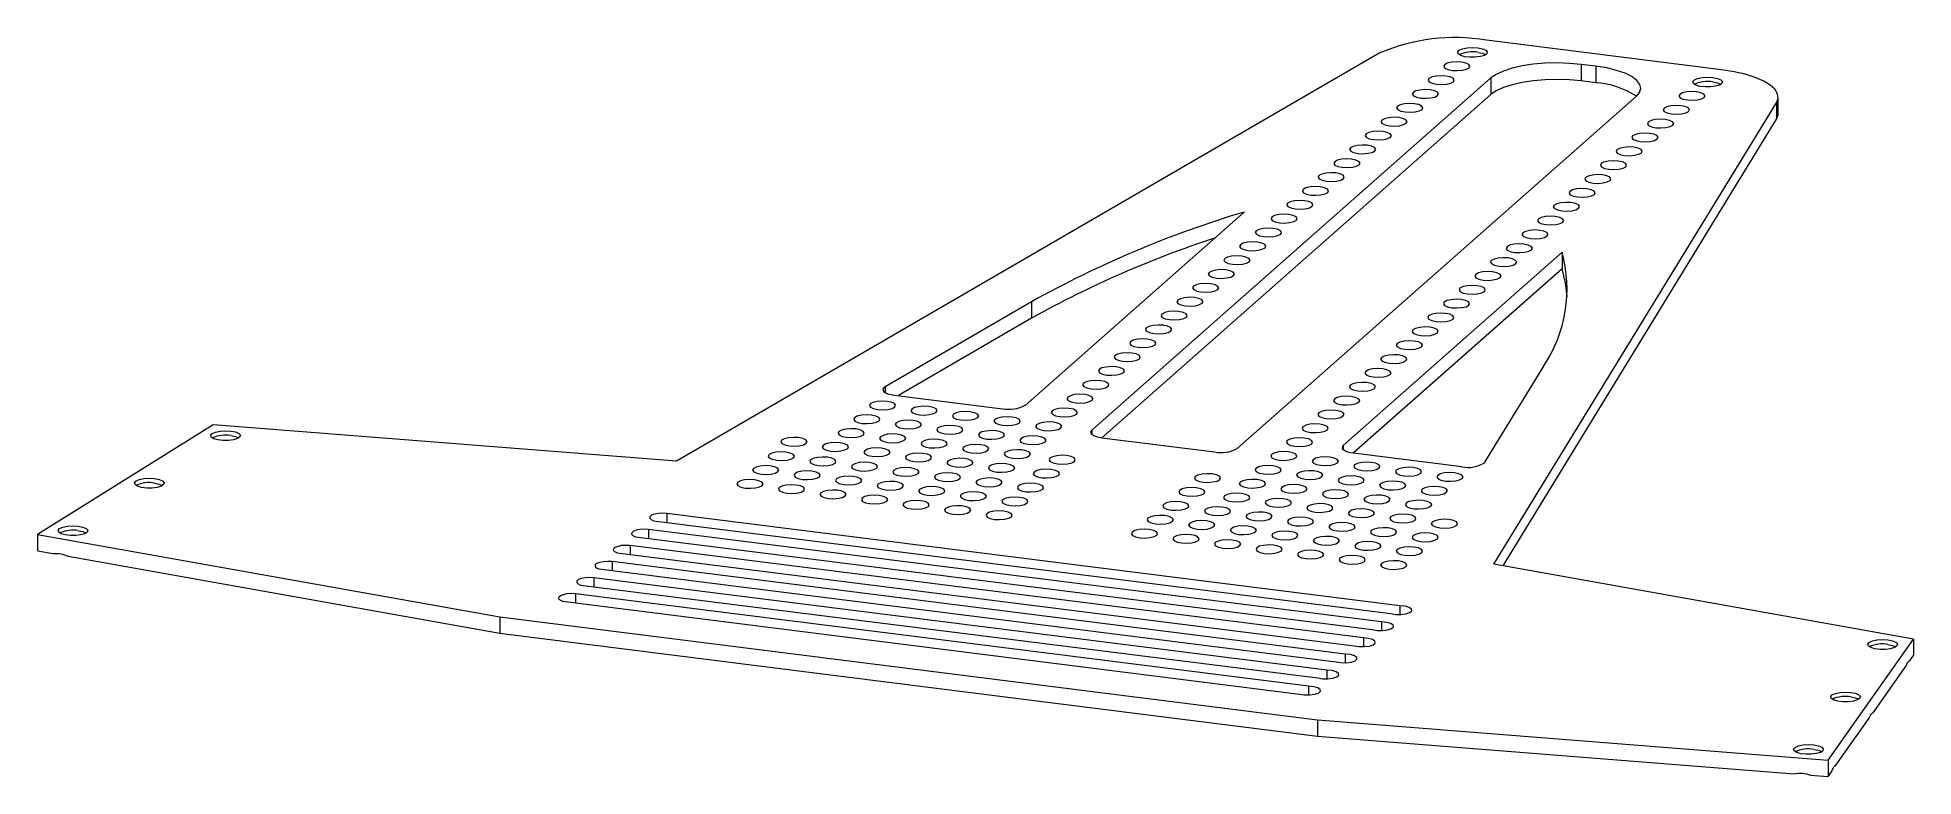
# Paper-space layout '_디메트릭' of a CAD drawing. Header units: millimetres. Extents: x -153 to 62, y -57 to 27.
import ezdxf

# ---------------------------------------------------------------- set-up
doc = ezdxf.new("R2010")
doc.units = ezdxf.units.MM

psp = doc.layouts.new('_디메트릭')

# ---------------------------------------------------------------- linework, layer by layer
at = {"color": 7, "linetype": 'Continuous', "lineweight": 15}
for p, q in [((39.97, 23.58), (13.06, 26.97)), ((0.86, 25.51), (-79.62, -21.19)), ((25.56, 23.98), (23.9, 24.19)), ((23.9, 24.19), (23.9, 22.3)), ((25.56, 23.98), (25.56, 22.09)), ((13.58, 22.64), (-32.1, -17.65)), ((13.58, 22.64), (13.58, 20.75)), ((25.56, 22.09), (23.9, 22.3)), ((13.58, 20.75), (-30.93, -18.51)), ((-15.46, -19.75), (30.22, 20.54)), ((13.92, -32.98), (46.23, 19.79)), ((46.23, 19.79), (46.23, 17.91)), ((46.43, 18.57), (46.43, 20.46)), ((14.96, -33.16), (46.23, 17.91)), ((-39.73, -14.81), (-14.67, 7.3)), ((21.74, 2.71), (-3.32, -19.39)), ((21.74, 2.71), (21.74, 0.82)), ((21.74, 0.82), (-2.16, -20.25)), ((-38.98, -2.96), (-55.72, -12.68)), ((-38.98, -2.96), (-38.98, -4.85)), ((-38.98, -4.85), (-54.22, -13.69)), ((12.89, -21.32), (19.62, -10.34)), ((-54.69, -13.63), (-42.31, -15.19)), ((-132.6, -17.03), (-152.71, -29.56)), ((-79.62, -21.19), (-132.6, -17.03)), ((-30.93, -18.51), (-18.04, -20.13)), ((-2.16, -20.25), (10.23, -21.81)), ((3.16, -37.73), (-80.72, -27.16)), ((-80.72, -27.16), (-80.72, -28.19)), ((-152.71, -29.56), (-99.8, -38.99)), ((-152.71, -29.56), (-152.71, -31.44)), ((-84.31, -29.84), (0.02, -40.46)), ((1.07, -39.57), (-82.8, -29)), ((-82.8, -29), (-82.8, -30.03)), ((-82.22, -28), (2.11, -38.62)), ((-152.71, -31.44), (-150.91, -31.76)), ((-149.22, -32.07), (-99.8, -40.88)), ((-86.39, -31.68), (-2.07, -42.3)), ((-1.02, -41.41), (-84.89, -30.84)), ((-84.89, -30.84), (-84.89, -31.87)), ((-88.48, -33.52), (-4.15, -44.14)), ((-3.1, -43.25), (-86.98, -32.68)), ((-86.98, -32.68), (-86.98, -33.71)), ((61.92, -41.53), (13.92, -32.98)), ((-7.28, -46.93), (-91.15, -36.37)), ((-91.15, -36.37), (-91.15, -37.39)), ((-90.57, -35.36), (-6.24, -45.98)), ((-5.19, -45.09), (-89.06, -34.52)), ((-89.06, -34.52), (-89.06, -35.55)), ((-92.66, -37.2), (-8.33, -47.82)), ((3.16, -37.73), (3.16, -38.73)), ((-99.8, -38.99), (-6.26, -50.78)), ((-99.8, -38.99), (-99.8, -40.88)), ((1.07, -39.57), (1.07, -40.57)), ((-99.8, -40.88), (-6.26, -52.66)), ((-1.02, -41.41), (-1.02, -42.41)), ((52.14, -55.37), (61.92, -41.53)), ((61.92, -41.53), (61.92, -43.42)), ((-3.1, -43.25), (-3.1, -44.25)), ((57.29, -49.97), (61.09, -44.59)), ((61.54, -43.96), (61.92, -43.42)), ((-7.28, -46.93), (-7.28, -47.93)), ((-5.19, -45.09), (-5.19, -46.09)), ((-6.26, -50.78), (-6.26, -52.66)), ((-6.26, -50.78), (52.14, -55.37)), ((53.05, -55.97), (56.85, -50.59)), ((-6.26, -52.66), (48.28, -56.95)), ((52.14, -55.37), (52.14, -57.25)), ((50.15, -57.1), (52.14, -57.25)), ((52.14, -57.25), (52.6, -56.59))]:
    psp.add_line(p, q, dxfattribs=at)
at = {"color": 8, "linetype": 'Continuous', "lineweight": 15}
for p, q in [((-55.72, -12.68), (-55.72, -13.34)), ((-32.1, -17.65), (-32.1, -18.12)), ((-3.32, -19.39), (-3.32, -19.86))]:
    psp.add_line(p, q, dxfattribs=at)
at = {"color": 7, "linetype": 'Continuous', "lineweight": 15, "flags": 128}
for points in [[(12.07, 26.09), (12.6, 25.98), (12.98, 25.82), (13.16, 25.62), (13.11, 25.41), (12.83, 25.22), (12.37, 25.08), (11.79, 25), (11.17, 25), (10.59, 25.07), (10.12, 25.21), (9.84, 25.4), (9.77, 25.61), (9.94, 25.81), (10.31, 25.97), (10.84, 26.09), (11.45, 26.13), (12.07, 26.09)], [(9.14, 23.51), (9.72, 23.48), (10.29, 23.52), (10.77, 23.63), (11.08, 23.8), (11.17, 23.99), (11.04, 24.18), (10.7, 24.34), (10.2, 24.44), (9.63, 24.47), (9.05, 24.43), (8.58, 24.32), (8.27, 24.15), (8.17, 23.96), (8.3, 23.77), (8.65, 23.61), (9.14, 23.51)], [(12.07, 25.57), (12.6, 25.46), (12.98, 25.3)], [(23.9, 24.19), (22.55, 24.31), (21.17, 24.36), (19.78, 24.32), (18.42, 24.21), (17.15, 24.02), (16, 23.76), (15, 23.43), (14.19, 23.05), (13.58, 22.64)], [(30.22, 20.54), (30.59, 20.99), (30.73, 21.45), (30.63, 21.91), (30.28, 22.36), (29.71, 22.79), (28.92, 23.17), (27.95, 23.51), (26.82, 23.78), (25.56, 23.98)], [(7.35, 21.92), (7.92, 21.89), (8.49, 21.94), (8.97, 22.05), (9.28, 22.21), (9.38, 22.41), (9.24, 22.6), (8.9, 22.76), (8.41, 22.86), (7.83, 22.89), (7.26, 22.85), (6.78, 22.73), (6.47, 22.57), (6.38, 22.38), (6.51, 22.19), (6.85, 22.03), (7.35, 21.92)], [(23.9, 22.3), (22.55, 22.43), (21.17, 22.47), (19.78, 22.44), (18.42, 22.32), (17.15, 22.13), (16, 21.87), (15, 21.55), (14.19, 21.17), (13.58, 20.75)], [(38.97, 22.7), (39.51, 22.59), (39.89, 22.43), (40.07, 22.23), (40.01, 22.02), (39.74, 21.83), (39.28, 21.69), (38.7, 21.61), (38.08, 21.61), (37.49, 21.68), (37.03, 21.82), (36.74, 22.01), (36.68, 22.22), (36.85, 22.42), (37.22, 22.58), (37.75, 22.7), (38.36, 22.74), (38.97, 22.7)], [(38.97, 22.18), (39.51, 22.07), (39.89, 21.91)], [(46.23, 19.79), (46.42, 20.31), (46.37, 20.83), (46.07, 21.34), (45.54, 21.83), (44.79, 22.29), (43.82, 22.7), (42.68, 23.06), (41.39, 23.35), (39.97, 23.58)], [(3.75, 18.76), (4.33, 18.72), (4.9, 18.77), (5.38, 18.88), (5.69, 19.05), (5.78, 19.24), (5.65, 19.43), (5.31, 19.59), (4.81, 19.69), (4.24, 19.72), (3.67, 19.68), (3.19, 19.57), (2.88, 19.4), (2.78, 19.21), (2.92, 19.02), (3.26, 18.86), (3.75, 18.76)], [(5.55, 20.34), (6.13, 20.31), (6.7, 20.35), (7.17, 20.46), (7.48, 20.63), (7.58, 20.82), (7.45, 21.01), (7.11, 21.17), (6.61, 21.27), (6.03, 21.31), (5.46, 21.26), (4.99, 21.15), (4.68, 20.98), (4.58, 20.79), (4.71, 20.6), (5.05, 20.44), (5.55, 20.34)], [(35.31, 19.47), (34.73, 19.5), (34.16, 19.46), (33.69, 19.34), (33.38, 19.18), (33.28, 18.99), (33.41, 18.8), (33.75, 18.64), (34.25, 18.53), (34.83, 18.5), (35.4, 18.55), (35.88, 18.66), (36.18, 18.82), (36.28, 19.02), (36.15, 19.21), (35.81, 19.37), (35.31, 19.47)], [(37.11, 21.05), (36.53, 21.08), (35.96, 21.04), (35.48, 20.93), (35.17, 20.76), (35.08, 20.57), (35.21, 20.38), (35.55, 20.22), (36.05, 20.12), (36.62, 20.09), (37.2, 20.13), (37.67, 20.24), (37.98, 20.41), (38.08, 20.6), (37.95, 20.79), (37.6, 20.95), (37.11, 21.05)], [(1.96, 17.17), (2.53, 17.14), (3.1, 17.18), (3.58, 17.3), (3.89, 17.46), (3.99, 17.65), (3.85, 17.84), (3.51, 18), (3.02, 18.11), (2.44, 18.14), (1.87, 18.09), (1.39, 17.98), (1.08, 17.82), (0.99, 17.62), (1.12, 17.43), (1.46, 17.27), (1.96, 17.17)], [(33.52, 17.88), (32.94, 17.92), (32.37, 17.87), (31.89, 17.76), (31.58, 17.59), (31.49, 17.4), (31.62, 17.21), (31.96, 17.05), (32.46, 16.95), (33.03, 16.92), (33.6, 16.96), (34.08, 17.07), (34.39, 17.24), (34.49, 17.43), (34.35, 17.62), (34.01, 17.78), (33.52, 17.88)], [(46.23, 17.91), (46.42, 18.42), (46.43, 18.57)], [(0.16, 15.59), (0.74, 15.56), (1.31, 15.6), (1.79, 15.71), (2.09, 15.88), (2.19, 16.07), (2.06, 16.26), (1.72, 16.42), (1.22, 16.52), (0.64, 16.55), (0.07, 16.51), (-0.4, 16.4), (-0.71, 16.23), (-0.81, 16.04), (-0.68, 15.85), (-0.34, 15.69), (0.16, 15.59)], [(31.72, 16.3), (31.14, 16.33), (30.57, 16.29), (30.1, 16.18), (29.79, 16.01), (29.69, 15.82), (29.82, 15.63), (30.16, 15.47), (30.66, 15.37), (31.24, 15.33), (31.81, 15.38), (32.28, 15.49), (32.59, 15.66), (32.69, 15.85), (32.56, 16.04), (32.22, 16.2), (31.72, 16.3)], [(-3.43, 12.42), (-2.85, 12.39), (-2.28, 12.43), (-1.81, 12.54), (-1.5, 12.71), (-1.4, 12.9), (-1.53, 13.09), (-1.87, 13.25), (-2.37, 13.35), (-2.95, 13.39), (-3.52, 13.34), (-3.99, 13.23), (-4.3, 13.06), (-4.4, 12.87), (-4.27, 12.68), (-3.93, 12.52), (-3.43, 12.42)], [(-1.63, 14), (-1.06, 13.97), (-0.49, 14.02), (-0.01, 14.13), (0.3, 14.29), (0.39, 14.49), (0.26, 14.68), (-0.08, 14.84), (-0.57, 14.94), (-1.15, 14.97), (-1.72, 14.93), (-2.2, 14.81), (-2.51, 14.65), (-2.6, 14.46), (-2.47, 14.27), (-2.13, 14.11), (-1.63, 14)], [(28.13, 13.13), (27.55, 13.16), (26.98, 13.12), (26.5, 13.01), (26.19, 12.84), (26.1, 12.65), (26.23, 12.46), (26.57, 12.3), (27.07, 12.2), (27.64, 12.17), (28.21, 12.21), (28.69, 12.32), (29, 12.49), (29.1, 12.68), (28.96, 12.87), (28.62, 13.03), (28.13, 13.13)], [(29.92, 14.72), (29.35, 14.75), (28.78, 14.7), (28.3, 14.59), (27.99, 14.43), (27.89, 14.23), (28.03, 14.04), (28.37, 13.88), (28.86, 13.78), (29.44, 13.75), (30.01, 13.79), (30.49, 13.91), (30.8, 14.07), (30.89, 14.26), (30.76, 14.45), (30.42, 14.61), (29.92, 14.72)], [(-5.23, 10.84), (-4.65, 10.8), (-4.08, 10.85), (-3.6, 10.96), (-3.29, 11.13), (-3.2, 11.32), (-3.33, 11.51), (-3.67, 11.67), (-4.17, 11.77), (-4.74, 11.8), (-5.31, 11.76), (-5.79, 11.65), (-6.1, 11.48), (-6.2, 11.29), (-6.06, 11.1), (-5.72, 10.94), (-5.23, 10.84)], [(26.33, 11.55), (25.75, 11.58), (25.18, 11.54), (24.71, 11.42), (24.4, 11.26), (24.3, 11.07), (24.43, 10.88), (24.77, 10.72), (25.27, 10.61), (25.85, 10.58), (26.42, 10.63), (26.89, 10.74), (27.2, 10.9), (27.3, 11.1), (27.17, 11.29), (26.83, 11.45), (26.33, 11.55)], [(-8.82, 7.67), (-8.24, 7.64), (-7.67, 7.68), (-7.2, 7.79), (-6.89, 7.96), (-6.79, 8.15), (-6.92, 8.34), (-7.26, 8.5), (-7.76, 8.6), (-8.34, 8.63), (-8.91, 8.59), (-9.38, 8.48), (-9.69, 8.31), (-9.79, 8.12), (-9.66, 7.93), (-9.32, 7.77), (-8.82, 7.67)], [(-7.02, 9.25), (-6.45, 9.22), (-5.88, 9.26), (-5.4, 9.38), (-5.09, 9.54), (-4.99, 9.73), (-5.13, 9.92), (-5.47, 10.08), (-5.96, 10.19), (-6.54, 10.22), (-7.11, 10.17), (-7.59, 10.06), (-7.9, 9.9), (-7.99, 9.7), (-7.86, 9.51), (-7.52, 9.35), (-7.02, 9.25)], [(24.54, 9.96), (23.96, 10), (23.39, 9.95), (22.91, 9.84), (22.6, 9.67), (22.51, 9.48), (22.64, 9.29), (22.98, 9.13), (23.48, 9.03), (24.05, 9), (24.62, 9.04), (25.1, 9.15), (25.41, 9.32), (25.5, 9.51), (25.37, 9.7), (25.03, 9.86), (24.54, 9.96)], [(-10.61, 6.08), (-10.04, 6.05), (-9.47, 6.1), (-8.99, 6.21), (-8.68, 6.37), (-8.59, 6.57), (-8.72, 6.76), (-9.06, 6.92), (-9.55, 7.02), (-10.13, 7.05), (-10.7, 7.01), (-11.18, 6.89), (-11.49, 6.73), (-11.58, 6.54), (-11.45, 6.35), (-11.11, 6.19), (-10.61, 6.08)], [(20.94, 6.8), (20.37, 6.83), (19.8, 6.78), (19.32, 6.67), (19.01, 6.51), (18.91, 6.31), (19.05, 6.12), (19.39, 5.96), (19.88, 5.86), (20.46, 5.83), (21.03, 5.87), (21.51, 5.99), (21.82, 6.15), (21.91, 6.34), (21.78, 6.53), (21.44, 6.69), (20.94, 6.8)], [(22.74, 8.38), (22.16, 8.41), (21.59, 8.37), (21.12, 8.26), (20.81, 8.09), (20.71, 7.9), (20.84, 7.71), (21.18, 7.55), (21.68, 7.45), (22.26, 7.41), (22.83, 7.46), (23.3, 7.57), (23.61, 7.74), (23.71, 7.93), (23.58, 8.12), (23.24, 8.28), (22.74, 8.38)], [(-12.41, 4.5), (-11.83, 4.47), (-11.26, 4.51), (-10.79, 4.62), (-10.48, 4.79), (-10.38, 4.98), (-10.51, 5.17), (-10.85, 5.33), (-11.35, 5.43), (-11.93, 5.47), (-12.5, 5.42), (-12.97, 5.31), (-13.28, 5.14), (-13.38, 4.95), (-13.25, 4.76), (-12.91, 4.6), (-12.41, 4.5)], [(19.15, 5.21), (18.57, 5.25), (18, 5.2), (17.52, 5.09), (17.21, 4.92), (17.12, 4.73), (17.25, 4.54), (17.59, 4.38), (18.09, 4.28), (18.66, 4.25), (19.23, 4.29), (19.71, 4.4), (20.02, 4.57), (20.12, 4.76), (19.98, 4.95), (19.64, 5.11), (19.15, 5.21)], [(-16, 1.33), (-15.43, 1.3), (-14.86, 1.34), (-14.38, 1.46), (-14.07, 1.62), (-13.97, 1.81), (-14.11, 2), (-14.45, 2.16), (-14.94, 2.27), (-15.52, 2.3), (-16.09, 2.25), (-16.57, 2.14), (-16.88, 1.98), (-16.97, 1.78), (-16.84, 1.59), (-16.5, 1.43), (-16, 1.33)], [(-14.21, 2.92), (-13.63, 2.88), (-13.06, 2.93), (-12.58, 3.04), (-12.27, 3.21), (-12.18, 3.4), (-12.31, 3.59), (-12.65, 3.75), (-13.15, 3.85), (-13.72, 3.88), (-14.29, 3.84), (-14.77, 3.73), (-15.08, 3.56), (-15.18, 3.37), (-15.04, 3.18), (-14.7, 3.02), (-14.21, 2.92)], [(17.35, 3.63), (16.77, 3.66), (16.2, 3.62), (15.73, 3.5), (15.42, 3.34), (15.32, 3.15), (15.45, 2.96), (15.79, 2.8), (16.29, 2.69), (16.87, 2.66), (17.44, 2.71), (17.91, 2.82), (18.22, 2.98), (18.32, 3.18), (18.19, 3.37), (17.85, 3.53), (17.35, 3.63)], [(-17.8, -0.25), (-17.22, -0.28), (-16.65, -0.24), (-16.18, -0.13), (-15.87, 0.04), (-15.77, 0.23), (-15.9, 0.42), (-16.24, 0.58), (-16.74, 0.68), (-17.32, 0.72), (-17.89, 0.67), (-18.36, 0.56), (-18.67, 0.39), (-18.77, 0.2), (-18.64, 0.01), (-18.3, -0.15), (-17.8, -0.25)], [(13.76, 0.46), (13.18, 0.49), (12.61, 0.45), (12.14, 0.34), (11.83, 0.17), (11.73, -0.02), (11.86, -0.21), (12.2, -0.37), (12.7, -0.47), (13.28, -0.51), (13.85, -0.46), (14.32, -0.35), (14.63, -0.18), (14.73, 0.01), (14.6, 0.2), (14.26, 0.36), (13.76, 0.46)], [(15.56, 2.05), (14.98, 2.08), (14.41, 2.03), (13.93, 1.92), (13.62, 1.75), (13.53, 1.56), (13.66, 1.37), (14, 1.21), (14.49, 1.11), (15.07, 1.08), (15.64, 1.12), (16.12, 1.24), (16.43, 1.4), (16.52, 1.59), (16.39, 1.78), (16.05, 1.94), (15.56, 2.05)], [(22.29, -2.37), (22.11, -0.81), (21.74, 0.82)], [(-19.6, -1.84), (-19.02, -1.87), (-18.45, -1.82), (-17.97, -1.71), (-17.66, -1.55), (-17.57, -1.35), (-17.7, -1.16), (-18.04, -1), (-18.53, -0.9), (-19.11, -0.87), (-19.68, -0.91), (-20.16, -1.03), (-20.47, -1.19), (-20.56, -1.38), (-20.43, -1.57), (-20.09, -1.73), (-19.6, -1.84)], [(11.96, -1.12), (11.39, -1.09), (10.82, -1.13), (10.34, -1.25), (10.03, -1.41), (9.93, -1.61), (10.07, -1.8), (10.41, -1.96), (10.9, -2.06), (11.48, -2.09), (12.05, -2.05), (12.53, -1.93), (12.84, -1.77), (12.93, -1.57), (12.8, -1.38), (12.46, -1.23), (11.96, -1.12)], [(-23.19, -5), (-22.61, -5.04), (-22.04, -4.99), (-21.56, -4.88), (-21.25, -4.71), (-21.16, -4.52), (-21.29, -4.33), (-21.63, -4.17), (-22.13, -4.07), (-22.7, -4.04), (-23.27, -4.08), (-23.75, -4.19), (-24.06, -4.36), (-24.16, -4.55), (-24.02, -4.74), (-23.68, -4.9), (-23.19, -5)], [(-21.39, -3.42), (-20.81, -3.45), (-20.24, -3.41), (-19.77, -3.29), (-19.46, -3.13), (-19.36, -2.94), (-19.49, -2.75), (-19.83, -2.59), (-20.33, -2.48), (-20.91, -2.45), (-21.48, -2.5), (-21.95, -2.61), (-22.26, -2.78), (-22.36, -2.97), (-22.23, -3.16), (-21.89, -3.32), (-21.39, -3.42)], [(8.37, -4.29), (7.79, -4.26), (7.22, -4.3), (6.75, -4.42), (6.44, -4.58), (6.34, -4.77), (6.47, -4.96), (6.81, -5.12), (7.31, -5.23), (7.89, -5.26), (8.46, -5.21), (8.93, -5.1), (9.24, -4.94), (9.34, -4.74), (9.21, -4.55), (8.87, -4.39), (8.37, -4.29)], [(10.17, -2.71), (9.59, -2.67), (9.02, -2.72), (8.54, -2.83), (8.23, -3), (8.14, -3.19), (8.27, -3.38), (8.61, -3.54), (9.11, -3.64), (9.68, -3.67), (10.25, -3.63), (10.73, -3.52), (11.04, -3.35), (11.14, -3.16), (11, -2.97), (10.66, -2.81), (10.17, -2.71)], [(-24.98, -6.59), (-24.41, -6.62), (-23.84, -6.58), (-23.36, -6.46), (-23.05, -6.3), (-22.95, -6.1), (-23.09, -5.91), (-23.43, -5.76), (-23.92, -5.65), (-24.5, -5.62), (-25.07, -5.66), (-25.55, -5.78), (-25.86, -5.94), (-25.95, -6.14), (-25.82, -6.33), (-25.48, -6.49), (-24.98, -6.59)], [(6.58, -5.87), (6, -5.84), (5.43, -5.89), (4.95, -6), (4.64, -6.17), (4.55, -6.36), (4.68, -6.55), (5.02, -6.71), (5.51, -6.81), (6.09, -6.84), (6.66, -6.8), (7.14, -6.68), (7.45, -6.52), (7.54, -6.33), (7.41, -6.14), (7.07, -5.98), (6.58, -5.87)], [(-26.78, -8.17), (-26.2, -8.2), (-25.63, -8.16), (-25.16, -8.05), (-24.85, -7.88), (-24.75, -7.69), (-24.88, -7.5), (-25.22, -7.34), (-25.72, -7.24), (-26.3, -7.2), (-26.87, -7.25), (-27.34, -7.36), (-27.65, -7.53), (-27.75, -7.72), (-27.62, -7.91), (-27.28, -8.07), (-26.78, -8.17)], [(4.78, -7.46), (4.2, -7.43), (3.63, -7.47), (3.16, -7.58), (2.85, -7.75), (2.75, -7.94), (2.88, -8.13), (3.22, -8.29), (3.72, -8.39), (4.3, -8.43), (4.87, -8.38), (5.34, -8.27), (5.65, -8.1), (5.75, -7.91), (5.62, -7.72), (5.28, -7.56), (4.78, -7.46)], [(-30.37, -11.34), (-29.79, -11.37), (-29.22, -11.33), (-28.75, -11.21), (-28.44, -11.05), (-28.34, -10.86), (-28.47, -10.67), (-28.81, -10.51), (-29.31, -10.4), (-29.89, -10.37), (-30.46, -10.42), (-30.93, -10.53), (-31.24, -10.7), (-31.34, -10.89), (-31.21, -11.08), (-30.87, -11.24), (-30.37, -11.34)], [(-28.58, -9.76), (-28, -9.79), (-27.43, -9.74), (-26.95, -9.63), (-26.64, -9.47), (-26.55, -9.27), (-26.68, -9.08), (-27.02, -8.92), (-27.51, -8.82), (-28.09, -8.79), (-28.66, -8.83), (-29.14, -8.95), (-29.45, -9.11), (-29.54, -9.3), (-29.41, -9.49), (-29.07, -9.65), (-28.58, -9.76)], [(1.19, -10.63), (0.61, -10.59), (0.04, -10.64), (-0.44, -10.75), (-0.75, -10.92), (-0.84, -11.11), (-0.71, -11.3), (-0.37, -11.46), (0.13, -11.56), (0.7, -11.59), (1.27, -11.55), (1.75, -11.44), (2.06, -11.27), (2.16, -11.08), (2.02, -10.89), (1.68, -10.73), (1.19, -10.63)], [(2.98, -9.04), (2.41, -9.01), (1.84, -9.05), (1.36, -9.17), (1.05, -9.33), (0.95, -9.53), (1.09, -9.72), (1.43, -9.87), (1.92, -9.98), (2.5, -10.01), (3.07, -9.97), (3.55, -9.85), (3.86, -9.69), (3.95, -9.49), (3.82, -9.3), (3.48, -9.15), (2.98, -9.04)], [(-55.72, -12.68), (-55.89, -12.81), (-55.98, -12.95), (-55.97, -13.09), (-55.87, -13.23), (-55.68, -13.36), (-55.41, -13.48), (-55.08, -13.57), (-54.69, -13.63)], [(-32.17, -12.92), (-31.59, -12.96), (-31.02, -12.91), (-30.54, -12.8), (-30.23, -12.63), (-30.14, -12.44), (-30.27, -12.25), (-30.61, -12.09), (-31.11, -11.99), (-31.68, -11.96), (-32.25, -12), (-32.73, -12.11), (-33.04, -12.28), (-33.14, -12.47), (-33, -12.66), (-32.66, -12.82), (-32.17, -12.92)], [(-0.61, -12.21), (-1.19, -12.18), (-1.76, -12.22), (-2.23, -12.34), (-2.54, -12.5), (-2.64, -12.69), (-2.51, -12.88), (-2.17, -13.04), (-1.67, -13.15), (-1.09, -13.18), (-0.52, -13.13), (-0.05, -13.02), (0.26, -12.86), (0.36, -12.66), (0.23, -12.47), (-0.11, -12.31), (-0.61, -12.21)], [(-56.56, -15.28), (-55.99, -15.31), (-55.42, -15.27), (-54.94, -15.16), (-54.63, -14.99), (-54.53, -14.8), (-54.67, -14.61), (-55.01, -14.45), (-55.5, -14.35), (-56.08, -14.31), (-56.65, -14.36), (-57.13, -14.47), (-57.44, -14.64), (-57.53, -14.83), (-57.4, -15.02), (-57.06, -15.18), (-56.56, -15.28)], [(-51.81, -15.88), (-51.23, -15.91), (-50.66, -15.87), (-50.19, -15.75), (-49.88, -15.59), (-49.78, -15.4), (-49.91, -15.21), (-50.25, -15.05), (-50.75, -14.94), (-51.33, -14.91), (-51.9, -14.96), (-52.37, -15.07), (-52.68, -15.24), (-52.78, -15.43), (-52.65, -15.62), (-52.31, -15.78), (-51.81, -15.88)], [(-33.96, -14.51), (-33.39, -14.54), (-32.82, -14.5), (-32.34, -14.38), (-32.03, -14.22), (-31.93, -14.02), (-32.07, -13.83), (-32.41, -13.68), (-32.9, -13.57), (-33.48, -13.54), (-34.05, -13.58), (-34.53, -13.7), (-34.84, -13.86), (-34.93, -14.06), (-34.8, -14.25), (-34.46, -14.4), (-33.96, -14.51)], [(-2.4, -13.79), (-2.98, -13.76), (-3.55, -13.81), (-4.03, -13.92), (-4.34, -14.09), (-4.43, -14.28), (-4.3, -14.47), (-3.96, -14.63), (-3.47, -14.73), (-2.89, -14.76), (-2.32, -14.72), (-1.84, -14.6), (-1.53, -14.44), (-1.44, -14.25), (-1.57, -14.06), (-1.91, -13.9), (-2.4, -13.79)], [(-58.36, -16.87), (-57.78, -16.9), (-57.21, -16.85), (-56.74, -16.74), (-56.43, -16.57), (-56.33, -16.38), (-56.46, -16.19), (-56.8, -16.03), (-57.3, -15.93), (-57.88, -15.9), (-58.45, -15.94), (-58.92, -16.06), (-59.23, -16.22), (-59.33, -16.41), (-59.2, -16.6), (-58.86, -16.76), (-58.36, -16.87)], [(-53.61, -17.46), (-53.03, -17.5), (-52.46, -17.45), (-51.98, -17.34), (-51.67, -17.17), (-51.58, -16.98), (-51.71, -16.79), (-52.05, -16.63), (-52.55, -16.53), (-53.12, -16.5), (-53.69, -16.54), (-54.17, -16.65), (-54.48, -16.82), (-54.58, -17.01), (-54.44, -17.2), (-54.1, -17.36), (-53.61, -17.46)], [(-48.86, -18.06), (-48.28, -18.09), (-47.71, -18.05), (-47.23, -17.94), (-46.92, -17.77), (-46.83, -17.58), (-46.96, -17.39), (-47.3, -17.23), (-47.79, -17.13), (-48.37, -17.1), (-48.94, -17.14), (-49.42, -17.25), (-49.73, -17.42), (-49.82, -17.61), (-49.69, -17.8), (-49.35, -17.96), (-48.86, -18.06)], [(-47.06, -16.48), (-46.48, -16.51), (-45.91, -16.47), (-45.44, -16.35), (-45.13, -16.19), (-45.03, -16), (-45.16, -15.81), (-45.5, -15.65), (-46, -15.54), (-46.58, -15.51), (-47.15, -15.56), (-47.62, -15.67), (-47.93, -15.83), (-48.03, -16.03), (-47.9, -16.22), (-47.56, -16.38), (-47.06, -16.48)], [(-42.31, -17.08), (-41.73, -17.11), (-41.16, -17.07), (-40.68, -16.95), (-40.37, -16.79), (-40.28, -16.59), (-40.41, -16.4), (-40.75, -16.25), (-41.25, -16.14), (-41.82, -16.11), (-42.39, -16.15), (-42.87, -16.27), (-43.18, -16.43), (-43.28, -16.63), (-43.14, -16.82), (-42.8, -16.97), (-42.31, -17.08)], [(-37.56, -17.68), (-36.98, -17.71), (-36.41, -17.66), (-35.93, -17.55), (-35.62, -17.39), (-35.53, -17.19), (-35.66, -17), (-36, -16.84), (-36.49, -16.74), (-37.07, -16.71), (-37.64, -16.75), (-38.12, -16.87), (-38.43, -17.03), (-38.52, -17.22), (-38.39, -17.41), (-38.05, -17.57), (-37.56, -17.68)], [(-35.76, -16.09), (-35.18, -16.12), (-34.61, -16.08), (-34.14, -15.97), (-33.83, -15.8), (-33.73, -15.61), (-33.86, -15.42), (-34.2, -15.26), (-34.7, -15.16), (-35.28, -15.12), (-35.85, -15.17), (-36.32, -15.28), (-36.63, -15.45), (-36.73, -15.64), (-36.6, -15.83), (-36.26, -15.99), (-35.76, -16.09)], [(-6, -16.96), (-6.57, -16.93), (-7.14, -16.97), (-7.62, -17.09), (-7.93, -17.25), (-8.03, -17.45), (-7.89, -17.64), (-7.55, -17.79), (-7.06, -17.9), (-6.48, -17.93), (-5.91, -17.89), (-5.43, -17.77), (-5.12, -17.61), (-5.03, -17.41), (-5.16, -17.22), (-5.5, -17.07), (-6, -16.96)], [(-4.2, -15.38), (-4.78, -15.35), (-5.35, -15.39), (-5.82, -15.5), (-6.13, -15.67), (-6.23, -15.86), (-6.1, -16.05), (-5.76, -16.21), (-5.26, -16.31), (-4.68, -16.35), (-4.11, -16.3), (-3.64, -16.19), (-3.33, -16.02), (-3.23, -15.83), (-3.36, -15.64), (-3.7, -15.48), (-4.2, -15.38)], [(-130.59, -17.74), (-130.06, -17.85), (-129.68, -18.02), (-129.5, -18.22), (-129.56, -18.42), (-129.83, -18.61), (-130.29, -18.75), (-130.87, -18.83), (-131.49, -18.83), (-132.08, -18.76), (-132.54, -18.62), (-132.83, -18.43), (-132.89, -18.23), (-132.72, -18.03), (-132.35, -17.86), (-131.82, -17.75), (-131.21, -17.71), (-130.59, -17.74)], [(-130.59, -18.26), (-130.06, -18.37), (-129.68, -18.53)], [(-66.7, -19.43), (-66.13, -19.47), (-65.56, -19.42), (-65.08, -19.31), (-64.77, -19.14), (-64.67, -18.95), (-64.81, -18.76), (-65.15, -18.6), (-65.64, -18.5), (-66.22, -18.47), (-66.79, -18.51), (-67.27, -18.62), (-67.58, -18.79), (-67.67, -18.98), (-67.54, -19.17), (-67.2, -19.33), (-66.7, -19.43)], [(-61.95, -20.03), (-61.37, -20.07), (-60.8, -20.02), (-60.33, -19.91), (-60.02, -19.74), (-59.92, -19.55), (-60.05, -19.36), (-60.39, -19.2), (-60.89, -19.1), (-61.47, -19.07), (-62.04, -19.11), (-62.51, -19.22), (-62.82, -19.39), (-62.92, -19.58), (-62.79, -19.77), (-62.45, -19.93), (-61.95, -20.03)], [(-60.16, -18.45), (-59.58, -18.48), (-59.01, -18.44), (-58.53, -18.32), (-58.22, -18.16), (-58.13, -17.97), (-58.26, -17.78), (-58.6, -17.62), (-59.09, -17.51), (-59.67, -17.48), (-60.24, -17.53), (-60.72, -17.64), (-61.03, -17.8), (-61.12, -18), (-60.99, -18.19), (-60.65, -18.35), (-60.16, -18.45)], [(-55.4, -19.05), (-54.83, -19.08), (-54.26, -19.04), (-53.78, -18.92), (-53.47, -18.76), (-53.37, -18.56), (-53.51, -18.37), (-53.85, -18.22), (-54.34, -18.11), (-54.92, -18.08), (-55.49, -18.12), (-55.97, -18.24), (-56.28, -18.4), (-56.37, -18.6), (-56.24, -18.79), (-55.9, -18.94), (-55.4, -19.05)], [(-50.65, -19.65), (-50.07, -19.68), (-49.5, -19.63), (-49.03, -19.52), (-48.72, -19.36), (-48.62, -19.16), (-48.75, -18.97), (-49.09, -18.81), (-49.59, -18.71), (-50.17, -18.68), (-50.74, -18.72), (-51.21, -18.84), (-51.52, -19), (-51.62, -19.19), (-51.49, -19.38), (-51.15, -19.54), (-50.65, -19.65)], [(-45.9, -20.25), (-45.32, -20.28), (-44.75, -20.23), (-44.28, -20.12), (-43.97, -19.95), (-43.87, -19.76), (-44, -19.57), (-44.34, -19.41), (-44.84, -19.31), (-45.42, -19.28), (-45.99, -19.32), (-46.46, -19.44), (-46.77, -19.6), (-46.87, -19.79), (-46.74, -19.98), (-46.4, -20.14), (-45.9, -20.25)], [(-44.1, -18.66), (-43.53, -18.69), (-42.96, -18.65), (-42.48, -18.54), (-42.17, -18.37), (-42.07, -18.18), (-42.21, -17.99), (-42.55, -17.83), (-43.04, -17.73), (-43.62, -17.69), (-44.19, -17.74), (-44.67, -17.85), (-44.98, -18.02), (-45.07, -18.21), (-44.94, -18.4), (-44.6, -18.56), (-44.1, -18.66)], [(-39.35, -19.26), (-38.77, -19.29), (-38.2, -19.25), (-37.73, -19.13), (-37.42, -18.97), (-37.32, -18.78), (-37.45, -18.59), (-37.79, -18.43), (-38.29, -18.32), (-38.87, -18.29), (-39.44, -18.34), (-39.91, -18.45), (-40.22, -18.62), (-40.32, -18.81), (-40.19, -19), (-39.85, -19.16), (-39.35, -19.26)], [(-32.1, -17.65), (-32.2, -17.78), (-32.22, -17.91), (-32.17, -18.04), (-32.05, -18.16), (-31.85, -18.27), (-31.6, -18.37), (-31.28, -18.45), (-30.93, -18.51)], [(-7.79, -18.55), (-8.37, -18.51), (-8.94, -18.56), (-9.42, -18.67), (-9.73, -18.84), (-9.82, -19.03), (-9.69, -19.22), (-9.35, -19.38), (-8.85, -19.48), (-8.28, -19.51), (-7.71, -19.47), (-7.23, -19.36), (-6.92, -19.19), (-6.82, -19), (-6.96, -18.81), (-7.3, -18.65), (-7.79, -18.55)], [(-68.14, -21.09), (-67.56, -21.12), (-66.99, -21.08), (-66.51, -20.96), (-66.2, -20.8), (-66.11, -20.6), (-66.24, -20.41), (-66.58, -20.26), (-67.08, -20.15), (-67.65, -20.12), (-68.22, -20.16), (-68.7, -20.28), (-69.01, -20.44), (-69.11, -20.64), (-68.97, -20.83), (-68.63, -20.98), (-68.14, -21.09)], [(-63.39, -21.69), (-62.81, -21.72), (-62.24, -21.67), (-61.76, -21.56), (-61.45, -21.4), (-61.36, -21.2), (-61.49, -21.01), (-61.83, -20.85), (-62.33, -20.75), (-62.9, -20.72), (-63.47, -20.76), (-63.95, -20.88), (-64.26, -21.04), (-64.35, -21.23), (-64.22, -21.42), (-63.88, -21.58), (-63.39, -21.69)], [(-58.63, -22.29), (-58.06, -22.32), (-57.49, -22.27), (-57.01, -22.16), (-56.7, -21.99), (-56.6, -21.8), (-56.74, -21.61), (-57.08, -21.45), (-57.57, -21.35), (-58.15, -21.32), (-58.72, -21.36), (-59.2, -21.48), (-59.51, -21.64), (-59.6, -21.83), (-59.47, -22.02), (-59.13, -22.18), (-58.63, -22.29)], [(-57.2, -20.63), (-56.62, -20.66), (-56.05, -20.62), (-55.58, -20.51), (-55.27, -20.34), (-55.17, -20.15), (-55.3, -19.96), (-55.64, -19.8), (-56.14, -19.7), (-56.72, -19.66), (-57.29, -19.71), (-57.76, -19.82), (-58.07, -19.99), (-58.17, -20.18), (-58.04, -20.37), (-57.7, -20.53), (-57.2, -20.63)], [(-52.45, -21.23), (-51.87, -21.26), (-51.3, -21.22), (-50.82, -21.11), (-50.51, -20.94), (-50.42, -20.75), (-50.55, -20.56), (-50.89, -20.4), (-51.39, -20.3), (-51.96, -20.26), (-52.53, -20.31), (-53.01, -20.42), (-53.32, -20.59), (-53.42, -20.78), (-53.28, -20.97), (-52.94, -21.13), (-52.45, -21.23)], [(-47.7, -21.83), (-47.12, -21.86), (-46.55, -21.82), (-46.07, -21.7), (-45.76, -21.54), (-45.67, -21.35), (-45.8, -21.16), (-46.14, -21), (-46.64, -20.89), (-47.21, -20.86), (-47.78, -20.91), (-48.26, -21.02), (-48.57, -21.18), (-48.66, -21.38), (-48.53, -21.57), (-48.19, -21.73), (-47.7, -21.83)], [(-42.94, -22.43), (-42.37, -22.46), (-41.8, -22.42), (-41.32, -22.3), (-41.01, -22.14), (-40.91, -21.94), (-41.05, -21.75), (-41.39, -21.6), (-41.88, -21.49), (-42.46, -21.46), (-43.03, -21.5), (-43.51, -21.62), (-43.82, -21.78), (-43.91, -21.98), (-43.78, -22.17), (-43.44, -22.32), (-42.94, -22.43)], [(-41.15, -20.84), (-40.57, -20.88), (-40, -20.83), (-39.52, -20.72), (-39.21, -20.55), (-39.12, -20.36), (-39.25, -20.17), (-39.59, -20.01), (-40.09, -19.91), (-40.66, -19.88), (-41.23, -19.92), (-41.71, -20.03), (-42.02, -20.2), (-42.12, -20.39), (-41.98, -20.58), (-41.64, -20.74), (-41.15, -20.84)], [(-36.01, -21.49), (-35.43, -21.52), (-34.86, -21.48), (-34.39, -21.37), (-34.08, -21.2), (-33.98, -21.01), (-34.11, -20.82), (-34.45, -20.66), (-34.95, -20.56), (-35.53, -20.52), (-36.1, -20.57), (-36.57, -20.68), (-36.88, -20.85), (-36.98, -21.04), (-36.85, -21.23), (-36.51, -21.39), (-36.01, -21.49)], [(-9.59, -20.13), (-10.17, -20.1), (-10.74, -20.14), (-11.21, -20.26), (-11.52, -20.42), (-11.62, -20.61), (-11.49, -20.8), (-11.15, -20.96), (-10.65, -21.07), (-10.07, -21.1), (-9.5, -21.05), (-9.03, -20.94), (-8.72, -20.77), (-8.62, -20.58), (-8.75, -20.39), (-9.09, -20.23), (-9.59, -20.13)], [(-4.84, -20.73), (-5.41, -20.7), (-5.98, -20.74), (-6.46, -20.85), (-6.77, -21.02), (-6.87, -21.21), (-6.73, -21.4), (-6.39, -21.56), (-5.9, -21.66), (-5.32, -21.7), (-4.75, -21.65), (-4.27, -21.54), (-3.96, -21.37), (-3.87, -21.18), (-4, -20.99), (-4.34, -20.83), (-4.84, -20.73)], [(-3.32, -19.39), (-3.42, -19.52), (-3.45, -19.65), (-3.4, -19.78), (-3.27, -19.9), (-3.08, -20.02), (-2.82, -20.11), (-2.51, -20.19), (-2.16, -20.25)], [(-0.09, -21.33), (-0.66, -21.3), (-1.23, -21.34), (-1.71, -21.45), (-2.02, -21.62), (-2.11, -21.81), (-1.98, -22), (-1.64, -22.16), (-1.15, -22.26), (-0.57, -22.3), (0, -22.25), (0.48, -22.14), (0.79, -21.97), (0.88, -21.78), (0.75, -21.59), (0.41, -21.43), (-0.09, -21.33)], [(-139.32, -23.18), (-138.79, -23.29), (-138.41, -23.45), (-138.23, -23.65), (-138.28, -23.86), (-138.56, -24.05), (-139.02, -24.19), (-139.6, -24.27), (-140.22, -24.27), (-140.81, -24.2), (-141.27, -24.06), (-141.55, -23.87), (-141.62, -23.66), (-141.45, -23.46), (-141.08, -23.3), (-140.55, -23.18), (-139.94, -23.14), (-139.32, -23.18)], [(-71.73, -24.26), (-71.15, -24.29), (-70.58, -24.24), (-70.11, -24.13), (-69.8, -23.97), (-69.7, -23.77), (-69.83, -23.58), (-70.17, -23.42), (-70.67, -23.32), (-71.25, -23.29), (-71.82, -23.33), (-72.29, -23.45), (-72.6, -23.61), (-72.7, -23.8), (-72.57, -23.99), (-72.23, -24.15), (-71.73, -24.26)], [(-69.93, -22.67), (-69.36, -22.7), (-68.79, -22.66), (-68.31, -22.55), (-68, -22.38), (-67.9, -22.19), (-68.04, -22), (-68.38, -21.84), (-68.87, -21.74), (-69.45, -21.7), (-70.02, -21.75), (-70.5, -21.86), (-70.81, -22.03), (-70.9, -22.22), (-70.77, -22.41), (-70.43, -22.57), (-69.93, -22.67)], [(-65.18, -23.27), (-64.6, -23.3), (-64.03, -23.26), (-63.56, -23.15), (-63.25, -22.98), (-63.15, -22.79), (-63.28, -22.6), (-63.62, -22.44), (-64.12, -22.34), (-64.7, -22.3), (-65.27, -22.35), (-65.75, -22.46), (-66.05, -22.63), (-66.15, -22.82), (-66.02, -23.01), (-65.68, -23.17), (-65.18, -23.27)], [(-60.43, -23.87), (-59.85, -23.9), (-59.28, -23.86), (-58.81, -23.74), (-58.5, -23.58), (-58.4, -23.39), (-58.53, -23.2), (-58.87, -23.04), (-59.37, -22.93), (-59.95, -22.9), (-60.52, -22.95), (-60.99, -23.06), (-61.3, -23.22), (-61.4, -23.42), (-61.27, -23.61), (-60.93, -23.77), (-60.43, -23.87)], [(-55.68, -24.47), (-55.1, -24.5), (-54.53, -24.46), (-54.05, -24.34), (-53.74, -24.18), (-53.65, -23.98), (-53.78, -23.79), (-54.12, -23.64), (-54.62, -23.53), (-55.19, -23.5), (-55.77, -23.54), (-56.24, -23.66), (-56.55, -23.82), (-56.65, -24.02), (-56.52, -24.21), (-56.17, -24.36), (-55.68, -24.47)], [(-53.88, -22.88), (-53.3, -22.92), (-52.73, -22.87), (-52.26, -22.76), (-51.95, -22.59), (-51.85, -22.4), (-51.98, -22.21), (-52.32, -22.05), (-52.82, -21.95), (-53.4, -21.92), (-53.97, -21.96), (-54.45, -22.07), (-54.76, -22.24), (-54.85, -22.43), (-54.72, -22.62), (-54.38, -22.78), (-53.88, -22.88)], [(-49.13, -23.48), (-48.55, -23.51), (-47.98, -23.47), (-47.51, -23.36), (-47.2, -23.19), (-47.1, -23), (-47.23, -22.81), (-47.57, -22.65), (-48.07, -22.55), (-48.65, -22.52), (-49.22, -22.56), (-49.69, -22.67), (-50, -22.84), (-50.1, -23.03), (-49.97, -23.22), (-49.63, -23.38), (-49.13, -23.48)], [(-44.38, -24.08), (-43.8, -24.11), (-43.23, -24.07), (-42.75, -23.96), (-42.44, -23.79), (-42.35, -23.6), (-42.48, -23.41), (-42.82, -23.25), (-43.32, -23.15), (-43.9, -23.11), (-44.47, -23.16), (-44.94, -23.27), (-45.25, -23.44), (-45.35, -23.63), (-45.22, -23.82), (-44.88, -23.98), (-44.38, -24.08)], [(-37.81, -23.08), (-37.23, -23.11), (-36.66, -23.06), (-36.18, -22.95), (-35.87, -22.78), (-35.78, -22.59), (-35.91, -22.4), (-36.25, -22.24), (-36.75, -22.14), (-37.32, -22.11), (-37.89, -22.15), (-38.37, -22.27), (-38.68, -22.43), (-38.78, -22.62), (-38.64, -22.81), (-38.3, -22.97), (-37.81, -23.08)], [(-18.32, -22.65), (-18.9, -22.62), (-19.47, -22.66), (-19.94, -22.78), (-20.25, -22.94), (-20.35, -23.13), (-20.22, -23.32), (-19.88, -23.48), (-19.38, -23.59), (-18.8, -23.62), (-18.23, -23.57), (-17.76, -23.46), (-17.45, -23.3), (-17.35, -23.1), (-17.48, -22.91), (-17.82, -22.75), (-18.32, -22.65)], [(-13.18, -23.3), (-13.76, -23.27), (-14.33, -23.31), (-14.8, -23.42), (-15.11, -23.59), (-15.21, -23.78), (-15.08, -23.97), (-14.74, -24.13), (-14.24, -24.23), (-13.66, -24.27), (-13.09, -24.22), (-12.62, -24.11), (-12.31, -23.94), (-12.21, -23.75), (-12.34, -23.56), (-12.68, -23.4), (-13.18, -23.3)], [(-11.39, -21.71), (-11.96, -21.68), (-12.53, -21.73), (-13.01, -21.84), (-13.32, -22.01), (-13.41, -22.2), (-13.28, -22.39), (-12.94, -22.55), (-12.45, -22.65), (-11.87, -22.68), (-11.3, -22.64), (-10.82, -22.52), (-10.51, -22.36), (-10.42, -22.17), (-10.55, -21.98), (-10.89, -21.82), (-11.39, -21.71)], [(-6.63, -22.31), (-7.21, -22.28), (-7.78, -22.33), (-8.26, -22.44), (-8.57, -22.6), (-8.66, -22.8), (-8.53, -22.99), (-8.19, -23.15), (-7.69, -23.25), (-7.12, -23.28), (-6.55, -23.24), (-6.07, -23.12), (-5.76, -22.96), (-5.66, -22.77), (-5.8, -22.58), (-6.14, -22.42), (-6.63, -22.31)], [(-1.88, -22.91), (-2.46, -22.88), (-3.03, -22.92), (-3.51, -23.04), (-3.81, -23.2), (-3.91, -23.4), (-3.78, -23.59), (-3.44, -23.74), (-2.94, -23.85), (-2.36, -23.88), (-1.79, -23.84), (-1.32, -23.72), (-1.01, -23.56), (-0.91, -23.36), (-1.04, -23.17), (-1.38, -23.02), (-1.88, -22.91)], [(2.87, -23.51), (2.29, -23.48), (1.72, -23.52), (1.25, -23.64), (0.94, -23.8), (0.84, -23.99), (0.97, -24.18), (1.31, -24.34), (1.81, -24.45), (2.39, -24.48), (2.96, -24.43), (3.43, -24.32), (3.74, -24.15), (3.84, -23.96), (3.71, -23.77), (3.37, -23.61), (2.87, -23.51)], [(4.67, -21.93), (4.09, -21.89), (3.52, -21.94), (3.04, -22.05), (2.73, -22.22), (2.64, -22.41), (2.77, -22.6), (3.11, -22.76), (3.61, -22.86), (4.18, -22.89), (4.75, -22.85), (5.23, -22.74), (5.54, -22.57), (5.64, -22.38), (5.5, -22.19), (5.16, -22.03), (4.67, -21.93)], [(9.42, -22.53), (8.84, -22.49), (8.27, -22.54), (7.79, -22.65), (7.49, -22.82), (7.39, -23.01), (7.52, -23.2), (7.86, -23.36), (8.36, -23.46), (8.94, -23.49), (9.51, -23.45), (9.98, -23.34), (10.29, -23.17), (10.39, -22.98), (10.26, -22.79), (9.92, -22.63), (9.42, -22.53)], [(-139.32, -23.7), (-138.79, -23.81), (-138.41, -23.97)], [(-66.98, -24.85), (-66.4, -24.89), (-65.83, -24.84), (-65.35, -24.73), (-65.04, -24.56), (-64.95, -24.37), (-65.08, -24.18), (-65.42, -24.02), (-65.92, -23.92), (-66.49, -23.89), (-67.06, -23.93), (-67.54, -24.04), (-67.85, -24.21), (-67.95, -24.4), (-67.81, -24.59), (-67.47, -24.75), (-66.98, -24.85)], [(-62.23, -25.45), (-61.65, -25.49), (-61.08, -25.44), (-60.6, -25.33), (-60.29, -25.16), (-60.2, -24.97), (-60.33, -24.78), (-60.67, -24.62), (-61.17, -24.52), (-61.74, -24.49), (-62.31, -24.53), (-62.79, -24.64), (-63.1, -24.81), (-63.2, -25), (-63.06, -25.19), (-62.72, -25.35), (-62.23, -25.45)], [(-57.47, -26.05), (-56.9, -26.08), (-56.33, -26.04), (-55.85, -25.93), (-55.54, -25.76), (-55.44, -25.57), (-55.58, -25.38), (-55.92, -25.22), (-56.41, -25.12), (-56.99, -25.08), (-57.56, -25.13), (-58.04, -25.24), (-58.35, -25.41), (-58.44, -25.6), (-58.31, -25.79), (-57.97, -25.95), (-57.47, -26.05)], [(-52.72, -26.65), (-52.15, -26.68), (-51.57, -26.64), (-51.1, -26.53), (-50.79, -26.36), (-50.69, -26.17), (-50.82, -25.98), (-51.17, -25.82), (-51.66, -25.72), (-52.24, -25.68), (-52.81, -25.73), (-53.29, -25.84), (-53.6, -26.01), (-53.69, -26.2), (-53.56, -26.39), (-53.22, -26.55), (-52.72, -26.65)], [(-50.93, -25.07), (-50.35, -25.1), (-49.78, -25.05), (-49.3, -24.94), (-48.99, -24.78), (-48.9, -24.58), (-49.03, -24.39), (-49.37, -24.23), (-49.87, -24.13), (-50.44, -24.1), (-51.01, -24.14), (-51.49, -24.26), (-51.8, -24.42), (-51.9, -24.61), (-51.76, -24.8), (-51.42, -24.96), (-50.93, -25.07)], [(-46.17, -25.67), (-45.6, -25.7), (-45.03, -25.65), (-44.55, -25.54), (-44.24, -25.37), (-44.14, -25.18), (-44.28, -24.99), (-44.62, -24.83), (-45.11, -24.73), (-45.69, -24.7), (-46.26, -24.74), (-46.74, -24.86), (-47.05, -25.02), (-47.14, -25.21), (-47.01, -25.4), (-46.67, -25.56), (-46.17, -25.67)], [(-41.42, -26.26), (-40.85, -26.3), (-40.28, -26.25), (-39.8, -26.14), (-39.49, -25.97), (-39.39, -25.78), (-39.53, -25.59), (-39.87, -25.43), (-40.36, -25.33), (-40.94, -25.3), (-41.51, -25.34), (-41.99, -25.45), (-42.3, -25.62), (-42.39, -25.81), (-42.26, -26), (-41.92, -26.16), (-41.42, -26.26)], [(-39.63, -24.68), (-39.05, -24.71), (-38.48, -24.67), (-38, -24.55), (-37.69, -24.39), (-37.6, -24.2), (-37.73, -24.01), (-38.07, -23.85), (-38.57, -23.74), (-39.14, -23.71), (-39.71, -23.76), (-40.19, -23.87), (-40.5, -24.04), (-40.6, -24.23), (-40.46, -24.42), (-40.12, -24.58), (-39.63, -24.68)], [(-20.11, -24.24), (-20.69, -24.2), (-21.26, -24.25), (-21.74, -24.36), (-22.05, -24.53), (-22.14, -24.72), (-22.01, -24.91), (-21.67, -25.07), (-21.18, -25.17), (-20.6, -25.2), (-20.03, -25.16), (-19.55, -25.05), (-19.24, -24.88), (-19.15, -24.69), (-19.28, -24.5), (-19.62, -24.34), (-20.11, -24.24)], [(-14.98, -24.88), (-15.55, -24.85), (-16.12, -24.89), (-16.6, -25.01), (-16.91, -25.17), (-17.01, -25.37), (-16.87, -25.56), (-16.53, -25.71), (-16.04, -25.82), (-15.46, -25.85), (-14.89, -25.81), (-14.41, -25.69), (-14.1, -25.53), (-14.01, -25.33), (-14.14, -25.14), (-14.48, -24.99), (-14.98, -24.88)], [(-10.23, -25.48), (-10.8, -25.45), (-11.37, -25.49), (-11.85, -25.61), (-12.16, -25.77), (-12.25, -25.96), (-12.12, -26.15), (-11.78, -26.31), (-11.29, -26.42), (-10.71, -26.45), (-10.14, -26.4), (-9.66, -26.29), (-9.35, -26.13), (-9.26, -25.93), (-9.39, -25.74), (-9.73, -25.58), (-10.23, -25.48)], [(-8.43, -23.9), (-9.01, -23.87), (-9.58, -23.91), (-10.05, -24.02), (-10.36, -24.19), (-10.46, -24.38), (-10.33, -24.57), (-9.99, -24.73), (-9.49, -24.83), (-8.91, -24.86), (-8.34, -24.82), (-7.87, -24.71), (-7.56, -24.54), (-7.46, -24.35), (-7.59, -24.16), (-7.93, -24), (-8.43, -23.9)], [(-3.68, -24.5), (-4.25, -24.46), (-4.82, -24.51), (-5.3, -24.62), (-5.61, -24.79), (-5.71, -24.98), (-5.57, -25.17), (-5.23, -25.33), (-4.74, -25.43), (-4.16, -25.46), (-3.59, -25.42), (-3.11, -25.31), (-2.8, -25.14), (-2.71, -24.95), (-2.84, -24.76), (-3.18, -24.6), (-3.68, -24.5)], [(1.07, -25.09), (0.5, -25.06), (-0.07, -25.11), (-0.55, -25.22), (-0.86, -25.39), (-0.96, -25.58), (-0.82, -25.77), (-0.48, -25.93), (0.01, -26.03), (0.59, -26.06), (1.16, -26.02), (1.64, -25.9), (1.95, -25.74), (2.04, -25.55), (1.91, -25.36), (1.57, -25.2), (1.07, -25.09)], [(5.83, -25.69), (5.25, -25.66), (4.68, -25.71), (4.2, -25.82), (3.89, -25.98), (3.8, -26.18), (3.93, -26.37), (4.27, -26.53), (4.77, -26.63), (5.34, -26.66), (5.91, -26.62), (6.39, -26.5), (6.7, -26.34), (6.8, -26.15), (6.66, -25.96), (6.32, -25.8), (5.83, -25.69)], [(7.62, -24.11), (7.05, -24.08), (6.47, -24.12), (6, -24.23), (5.69, -24.4), (5.59, -24.59), (5.72, -24.78), (6.07, -24.94), (6.56, -25.04), (7.14, -25.08), (7.71, -25.03), (8.19, -24.92), (8.5, -24.75), (8.59, -24.56), (8.46, -24.37), (8.12, -24.21), (7.62, -24.11)], [(-80.72, -27.16), (-81.21, -27.14), (-81.7, -27.17), (-82.13, -27.25), (-82.46, -27.38), (-82.64, -27.54), (-82.66, -27.7), (-82.52, -27.86), (-82.22, -28)], [(-47.97, -27.25), (-47.39, -27.28), (-46.82, -27.24), (-46.35, -27.12), (-46.04, -26.96), (-45.94, -26.77), (-46.07, -26.58), (-46.41, -26.42), (-46.91, -26.31), (-47.49, -26.28), (-48.06, -26.33), (-48.53, -26.44), (-48.84, -26.6), (-48.94, -26.8), (-48.81, -26.99), (-48.47, -27.15), (-47.97, -27.25)], [(-43.22, -27.85), (-42.64, -27.88), (-42.07, -27.84), (-41.59, -27.72), (-41.29, -27.56), (-41.19, -27.36), (-41.32, -27.17), (-41.66, -27.02), (-42.16, -26.91), (-42.74, -26.88), (-43.31, -26.92), (-43.78, -27.04), (-44.09, -27.2), (-44.19, -27.4), (-44.06, -27.59), (-43.72, -27.74), (-43.22, -27.85)], [(-23.73, -27.42), (-24.31, -27.39), (-24.88, -27.44), (-25.35, -27.55), (-25.66, -27.71), (-25.76, -27.91), (-25.63, -28.1), (-25.29, -28.26), (-24.79, -28.36), (-24.21, -28.39), (-23.64, -28.35), (-23.17, -28.23), (-22.86, -28.07), (-22.76, -27.88), (-22.89, -27.69), (-23.23, -27.53), (-23.73, -27.42)], [(-21.93, -25.84), (-22.51, -25.81), (-23.08, -25.85), (-23.56, -25.97), (-23.87, -26.13), (-23.96, -26.32), (-23.83, -26.51), (-23.49, -26.67), (-22.99, -26.78), (-22.42, -26.81), (-21.85, -26.76), (-21.37, -26.65), (-21.06, -26.48), (-20.97, -26.29), (-21.1, -26.1), (-21.44, -25.94), (-21.93, -25.84)], [(-17.18, -26.44), (-17.76, -26.41), (-18.33, -26.45), (-18.81, -26.56), (-19.12, -26.73), (-19.21, -26.92), (-19.08, -27.11), (-18.74, -27.27), (-18.24, -27.37), (-17.67, -27.41), (-17.1, -27.36), (-16.62, -27.25), (-16.31, -27.08), (-16.21, -26.89), (-16.35, -26.7), (-16.69, -26.54), (-17.18, -26.44)], [(-12.43, -27.04), (-13.01, -27.01), (-13.58, -27.05), (-14.05, -27.16), (-14.36, -27.33), (-14.46, -27.52), (-14.33, -27.71), (-13.99, -27.87), (-13.49, -27.97), (-12.91, -28), (-12.34, -27.96), (-11.87, -27.85), (-11.56, -27.68), (-11.46, -27.49), (-11.59, -27.3), (-11.93, -27.14), (-12.43, -27.04)], [(-7.68, -27.64), (-8.26, -27.6), (-8.83, -27.65), (-9.3, -27.76), (-9.61, -27.93), (-9.71, -28.12), (-9.58, -28.31), (-9.24, -28.47), (-8.74, -28.57), (-8.16, -28.6), (-7.59, -28.56), (-7.12, -28.45), (-6.81, -28.28), (-6.71, -28.09), (-6.84, -27.9), (-7.18, -27.74), (-7.68, -27.64)], [(-5.47, -26.08), (-6.05, -26.05), (-6.62, -26.09), (-7.1, -26.21), (-7.41, -26.37), (-7.5, -26.56), (-7.37, -26.75), (-7.03, -26.91), (-6.53, -27.02), (-5.96, -27.05), (-5.39, -27), (-4.91, -26.89), (-4.6, -26.72), (-4.5, -26.53), (-4.64, -26.34), (-4.98, -26.18), (-5.47, -26.08)], [(-0.72, -26.68), (-1.3, -26.65), (-1.87, -26.69), (-2.35, -26.8), (-2.66, -26.97), (-2.75, -27.16), (-2.62, -27.35), (-2.28, -27.51), (-1.78, -27.61), (-1.2, -27.65), (-0.63, -27.6), (-0.16, -27.49), (0.15, -27.32), (0.25, -27.13), (0.12, -26.94), (-0.22, -26.78), (-0.72, -26.68)], [(4.03, -27.28), (3.45, -27.25), (2.88, -27.29), (2.41, -27.4), (2.1, -27.57), (2, -27.76), (2.13, -27.95), (2.47, -28.11), (2.97, -28.21), (3.55, -28.24), (4.12, -28.2), (4.59, -28.09), (4.9, -27.92), (5, -27.73), (4.87, -27.54), (4.53, -27.38), (4.03, -27.28)], [(8.78, -27.88), (8.2, -27.84), (7.63, -27.89), (7.16, -28), (6.85, -28.17), (6.75, -28.36), (6.88, -28.55), (7.22, -28.71), (7.72, -28.81), (8.3, -28.84), (8.87, -28.8), (9.35, -28.69), (9.66, -28.52), (9.75, -28.33), (9.62, -28.14), (9.28, -27.98), (8.78, -27.88)], [(-148.05, -28.62), (-147.51, -28.73), (-147.13, -28.89), (-146.96, -29.09), (-147.01, -29.3), (-147.28, -29.49), (-147.74, -29.63), (-148.32, -29.7), (-148.95, -29.71), (-149.53, -29.63), (-150, -29.49), (-150.28, -29.31), (-150.34, -29.1), (-150.18, -28.9), (-149.8, -28.73), (-149.28, -28.62), (-148.66, -28.58), (-148.05, -28.62)], [(-148.05, -29.14), (-147.51, -29.25), (-147.14, -29.41)], [(-82.8, -29), (-83.3, -28.98), (-83.79, -29.01), (-84.22, -29.1), (-84.55, -29.22), (-84.73, -29.38), (-84.75, -29.54), (-84.6, -29.7), (-84.31, -29.84)], [(-25.53, -29.01), (-26.1, -28.98), (-26.67, -29.02), (-27.15, -29.13), (-27.46, -29.3), (-27.56, -29.49), (-27.42, -29.68), (-27.08, -29.84), (-26.59, -29.94), (-26.01, -29.98), (-25.44, -29.93), (-24.96, -29.82), (-24.65, -29.65), (-24.56, -29.46), (-24.69, -29.27), (-25.03, -29.11), (-25.53, -29.01)], [(-20.77, -29.61), (-21.35, -29.57), (-21.92, -29.62), (-22.4, -29.73), (-22.71, -29.9), (-22.8, -30.09), (-22.67, -30.28), (-22.33, -30.44), (-21.84, -30.54), (-21.26, -30.57), (-20.69, -30.53), (-20.21, -30.42), (-19.9, -30.25), (-19.81, -30.06), (-19.94, -29.87), (-20.28, -29.71), (-20.77, -29.61)], [(-18.98, -28.02), (-19.56, -27.99), (-20.13, -28.03), (-20.6, -28.15), (-20.91, -28.31), (-21.01, -28.51), (-20.88, -28.7), (-20.54, -28.85), (-20.04, -28.96), (-19.46, -28.99), (-18.89, -28.95), (-18.42, -28.83), (-18.11, -28.67), (-18.01, -28.47), (-18.14, -28.28), (-18.48, -28.13), (-18.98, -28.02)], [(-14.23, -28.62), (-14.8, -28.59), (-15.37, -28.63), (-15.85, -28.75), (-16.16, -28.91), (-16.26, -29.1), (-16.12, -29.29), (-15.78, -29.45), (-15.29, -29.56), (-14.71, -29.59), (-14.14, -29.54), (-13.66, -29.43), (-13.35, -29.27), (-13.26, -29.07), (-13.39, -28.88), (-13.73, -28.72), (-14.23, -28.62)], [(-9.47, -29.22), (-10.05, -29.19), (-10.62, -29.23), (-11.1, -29.35), (-11.41, -29.51), (-11.5, -29.7), (-11.37, -29.89), (-11.03, -30.05), (-10.54, -30.16), (-9.96, -30.19), (-9.39, -30.14), (-8.91, -30.03), (-8.6, -29.86), (-8.51, -29.67), (-8.64, -29.48), (-8.98, -29.32), (-9.47, -29.22)], [(-4.72, -29.82), (-5.3, -29.79), (-5.87, -29.83), (-6.35, -29.94), (-6.66, -30.11), (-6.75, -30.3), (-6.62, -30.49), (-6.28, -30.65), (-5.78, -30.75), (-5.21, -30.79), (-4.64, -30.74), (-4.16, -30.63), (-3.85, -30.46), (-3.75, -30.27), (-3.89, -30.08), (-4.23, -29.92), (-4.72, -29.82)], [(-2.93, -28.23), (-3.5, -28.2), (-4.07, -28.25), (-4.55, -28.36), (-4.86, -28.53), (-4.96, -28.72), (-4.82, -28.91), (-4.48, -29.07), (-3.99, -29.17), (-3.41, -29.2), (-2.84, -29.16), (-2.36, -29.04), (-2.05, -28.88), (-1.96, -28.69), (-2.09, -28.5), (-2.43, -28.34), (-2.93, -28.23)], [(1.83, -28.83), (1.25, -28.8), (0.68, -28.85), (0.2, -28.96), (-0.11, -29.12), (-0.2, -29.32), (-0.07, -29.51), (0.27, -29.67), (0.76, -29.77), (1.34, -29.8), (1.91, -29.76), (2.39, -29.64), (2.7, -29.48), (2.79, -29.29), (2.66, -29.1), (2.32, -28.94), (1.83, -28.83)], [(6.58, -29.43), (6, -29.4), (5.43, -29.44), (4.95, -29.56), (4.64, -29.72), (4.55, -29.92), (4.68, -30.11), (5.02, -30.26), (5.52, -30.37), (6.09, -30.4), (6.66, -30.36), (7.14, -30.24), (7.45, -30.08), (7.55, -29.88), (7.41, -29.69), (7.07, -29.54), (6.58, -29.43)], [(-84.89, -30.84), (-85.39, -30.82), (-85.88, -30.85), (-86.31, -30.94), (-86.63, -31.06), (-86.82, -31.22), (-86.84, -31.38), (-86.69, -31.54), (-86.39, -31.68)], [(-16.02, -30.21), (-16.6, -30.17), (-17.17, -30.22), (-17.65, -30.33), (-17.96, -30.5), (-18.05, -30.69), (-17.92, -30.88), (-17.58, -31.04), (-17.08, -31.14), (-16.51, -31.17), (-15.94, -31.13), (-15.46, -31.02), (-15.15, -30.85), (-15.05, -30.66), (-15.19, -30.47), (-15.53, -30.31), (-16.02, -30.21)], [(-11.27, -30.8), (-11.85, -30.77), (-12.42, -30.82), (-12.89, -30.93), (-13.2, -31.1), (-13.3, -31.29), (-13.17, -31.48), (-12.83, -31.64), (-12.33, -31.74), (-11.75, -31.77), (-11.18, -31.73), (-10.71, -31.61), (-10.4, -31.45), (-10.3, -31.26), (-10.43, -31.07), (-10.77, -30.91), (-11.27, -30.8)], [(-6.52, -31.4), (-7.1, -31.37), (-7.67, -31.41), (-8.14, -31.53), (-8.45, -31.69), (-8.55, -31.89), (-8.42, -32.08), (-8.08, -32.23), (-7.58, -32.34), (-7, -32.37), (-6.43, -32.33), (-5.96, -32.21), (-5.65, -32.05), (-5.55, -31.85), (-5.68, -31.66), (-6.02, -31.51), (-6.52, -31.4)], [(-1.77, -32), (-2.34, -31.97), (-2.91, -32.01), (-3.39, -32.13), (-3.7, -32.29), (-3.8, -32.48), (-3.66, -32.67), (-3.32, -32.83), (-2.83, -32.94), (-2.25, -32.97), (-1.68, -32.92), (-1.2, -32.81), (-0.89, -32.65), (-0.8, -32.45), (-0.93, -32.26), (-1.27, -32.1), (-1.77, -32)], [(0.03, -30.42), (-0.55, -30.39), (-1.12, -30.43), (-1.59, -30.54), (-1.9, -30.71), (-2, -30.9), (-1.87, -31.09), (-1.53, -31.25), (-1.03, -31.35), (-0.45, -31.38), (0.12, -31.34), (0.59, -31.23), (0.9, -31.06), (1, -30.87), (0.87, -30.68), (0.53, -30.52), (0.03, -30.42)], [(4.78, -31.02), (4.2, -30.98), (3.63, -31.03), (3.16, -31.14), (2.85, -31.31), (2.75, -31.5), (2.88, -31.69), (3.22, -31.85), (3.72, -31.95), (4.3, -31.98), (4.87, -31.94), (5.34, -31.83), (5.65, -31.66), (5.75, -31.47), (5.62, -31.28), (5.28, -31.12), (4.78, -31.02)], [(-86.98, -32.68), (-87.47, -32.66), (-87.96, -32.69), (-88.39, -32.78), (-88.72, -32.9), (-88.9, -33.06), (-88.92, -33.22), (-88.78, -33.38), (-88.48, -33.52)], [(2.99, -32.6), (2.41, -32.57), (1.84, -32.61), (1.36, -32.73), (1.05, -32.89), (0.96, -33.08), (1.09, -33.27), (1.43, -33.43), (1.92, -33.54), (2.5, -33.57), (3.07, -33.52), (3.55, -33.41), (3.86, -33.24), (3.95, -33.05), (3.82, -32.86), (3.48, -32.7), (2.99, -32.6)], [(-91.15, -36.37), (-91.65, -36.34), (-92.14, -36.37), (-92.57, -36.46), (-92.89, -36.58), (-93.08, -36.74), (-93.1, -36.91), (-92.95, -37.06), (-92.66, -37.2)], [(-89.06, -34.52), (-89.56, -34.5), (-90.05, -34.53), (-90.48, -34.62), (-90.81, -34.74), (-90.99, -34.9), (-91.01, -35.06), (-90.86, -35.22), (-90.57, -35.36)], [(2.11, -38.62), (2.66, -38.71), (3.27, -38.72), (3.85, -38.65), (4.29, -38.5), (4.51, -38.31), (4.49, -38.11), (4.22, -37.92), (3.75, -37.79), (3.16, -37.73)], [(0.02, -40.46), (0.57, -40.55), (1.19, -40.56), (1.76, -40.49), (2.2, -40.34), (2.43, -40.15), (2.4, -39.95), (2.13, -39.76), (1.66, -39.63), (1.07, -39.57)], [(-2.07, -42.3), (-1.52, -42.39), (-0.9, -42.4), (-0.32, -42.33), (0.11, -42.18), (0.34, -41.99), (0.31, -41.79), (0.04, -41.6), (-0.43, -41.47), (-1.02, -41.41)], [(59, -41.63), (59.53, -41.74), (59.91, -41.9), (60.09, -42.1), (60.03, -42.31), (59.76, -42.5), (59.3, -42.64), (58.72, -42.72), (58.1, -42.72), (57.51, -42.64), (57.05, -42.5), (56.76, -42.32), (56.7, -42.11), (56.87, -41.91), (57.24, -41.74), (57.77, -41.63), (58.38, -41.59), (59, -41.63)], [(59, -42.15), (59.53, -42.26), (59.91, -42.42)], [(-4.15, -44.14), (-3.6, -44.23), (-2.99, -44.24), (-2.41, -44.17), (-1.97, -44.02), (-1.75, -43.83), (-1.77, -43.63), (-2.04, -43.44), (-2.51, -43.31), (-3.1, -43.25)], [(-8.33, -47.82), (-7.78, -47.91), (-7.16, -47.92), (-6.59, -47.85), (-6.15, -47.71), (-5.92, -47.51), (-5.95, -47.31), (-6.22, -47.12), (-6.69, -46.99), (-7.28, -46.93)], [(-6.24, -45.98), (-5.69, -46.07), (-5.07, -46.08), (-4.5, -46.01), (-4.06, -45.86), (-3.84, -45.67), (-3.86, -45.47), (-4.13, -45.28), (-4.6, -45.15), (-5.19, -45.09)], [(54.75, -47.63), (55.29, -47.74), (55.67, -47.91), (55.84, -48.1), (55.79, -48.31), (55.52, -48.5), (55.06, -48.64), (54.48, -48.72), (53.85, -48.72), (53.27, -48.65), (52.8, -48.51), (52.52, -48.32), (52.46, -48.11), (52.62, -47.91), (52.99, -47.75), (53.52, -47.64), (54.14, -47.6), (54.75, -47.63)], [(54.75, -48.15), (55.29, -48.26), (55.66, -48.42)], [(50.51, -53.63), (51.04, -53.74), (51.42, -53.91), (51.6, -54.11), (51.54, -54.31), (51.27, -54.5), (50.81, -54.64), (50.23, -54.72), (49.61, -54.72), (49.02, -54.65), (48.56, -54.51), (48.27, -54.32), (48.21, -54.12), (48.38, -53.92), (48.75, -53.75), (49.28, -53.64), (49.89, -53.6), (50.51, -53.63)], [(50.51, -54.15), (51.04, -54.26), (51.42, -54.42)]]:
    psp.add_lwpolyline(points, dxfattribs=at)
at = {"color": 7, "linetype": 'Continuous', "lineweight": 15}
for centre, radius, start, end in [((9.46, 5.3), 21.96, 80.5561, 113.0639), ((11.46, 21.98), 3.65, 80.3205, 114.2879), ((24.98, 12.59), 9.52, 56.6244, 86.5082), ((38.36, 18.59), 3.65, 80.3205, 114.2879), ((20.07, -108.96), 121.34, 106.6386, 119.1219), ((18.36, -107.37), 117.47, 108.0605, 119.2178), ((6.18, -1.46), 16.1, 326.5122, 14.9987), ((-41.57, -11.32), 3.94, 259.2261, 297.8883), ((-131.21, -21.86), 3.65, 80.3205, 114.2879), ((-17.31, -16.27), 3.94, 259.2261, 297.8883), ((11, -18.51), 3.4, 256.8833, 303.9525), ((-139.93, -27.29), 3.65, 80.3205, 114.2879), ((-148.66, -32.73), 3.65, 80.3205, 114.2879), ((58.38, -45.74), 3.65, 80.3205, 114.2879), ((54.14, -51.74), 3.65, 80.3205, 114.2879), ((49.89, -57.75), 3.65, 80.3205, 114.2879)]:
    psp.add_arc(centre, radius, start, end, dxfattribs=at)
for points in [[(-150.91, -31.76), (-150.63, -31.72), (-150.35, -31.72), (-149.77, -31.83), (-149.49, -31.93), (-149.22, -32.07)], [(61.09, -44.59), (61.17, -44.39), (61.24, -44.24), (61.39, -44.03), (61.46, -43.97), (61.54, -43.96)], [(56.85, -50.59), (56.92, -50.4), (57, -50.24), (57.15, -50.03), (57.22, -49.98), (57.29, -49.97)], [(48.28, -56.95), (48.59, -56.88), (48.9, -56.86), (49.54, -56.91), (49.85, -56.98), (50.15, -57.1)], [(52.6, -56.59), (52.68, -56.4), (52.75, -56.24), (52.9, -56.03), (52.97, -55.98), (53.05, -55.97)]]:
    psp.add_open_spline(points, degree=3, knots=[0, 0, 0, 0, 0.5, 0.5, 1, 1, 1, 1], dxfattribs=at)

doc.saveas('drawing.dxf')
